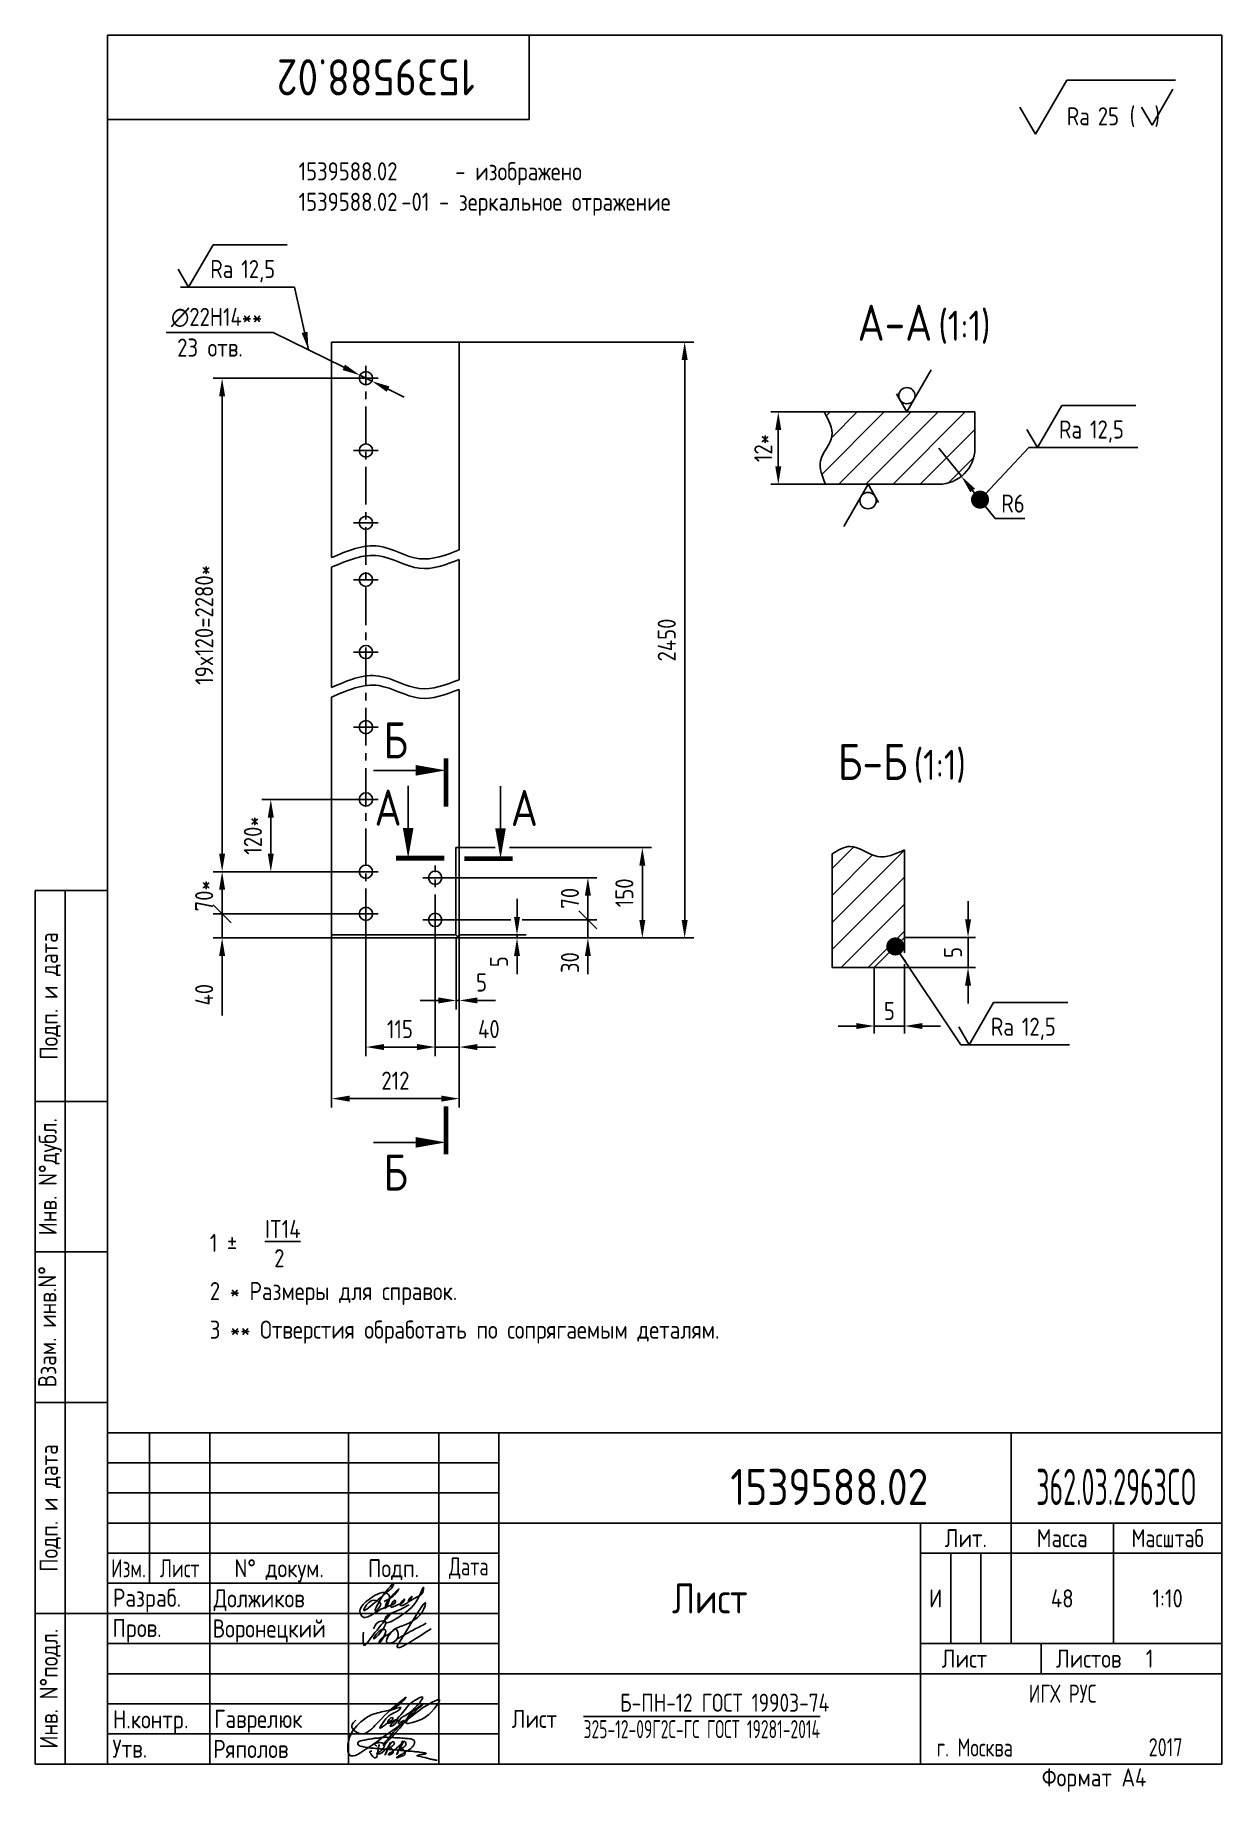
# Paper-space layout 'A4_protect' of a CAD drawing. Header units: millimetres. Extents: x 8 to 205, y 0 to 292.
# The model-space entities are those that its viewports show. They can reach past a viewport. Long polylines and large blocks are cut down to what shows.
import ezdxf
from ezdxf.enums import TextEntityAlignment as Align

# ---------------------------------------------------------------- set-up
doc = ezdxf.new("R2010")
doc.units = ezdxf.units.MM
doc.header["$LTSCALE"] = 0.5
doc.linetypes.add('CENTER', pattern=[2, 1.25, -0.25, 0.25, -0.25])
for name, color, linetype in [('Bord', 1, 'Continuous'), ('Cen', 5, 'CENTER'), ('Cont', 6, 'Continuous'), ('Dim', 7, 'Continuous'), ('Hatch', 2, 'Continuous'), ('Text', 3, 'Continuous'), ('Textb', 6, 'Continuous'), ('Vporti', 7, 'Continuous')]:
    doc.layers.add(name, color=color, linetype=linetype)
doc.layers.get('Vporti').off()
doc.styles.add('Style1', font='romans.shx', dxfattribs={"width": 0.8})
doc.dimstyles.new('Anqular', dxfattribs={"dimtxt": 3, "dimasz": 3, "dimexe": 1.25, "dimexo": 0, "dimgap": 1, "dimtad": 2, "dimtoh": 1, "dimtxsty": 'Style1', "dimcen": 2.5, "dimclrt": 3, "dimadec": 0, "dimazin": 0, "dimtfac": 1, "dimtmove": 1, "dimatfit": 3, "dimfxl": 1, "dimarcsym": 0})
doc.dimstyles.new('DIA_2', dxfattribs={"dimscale": 2, "dimtxt": 3, "dimasz": 3, "dimexe": 0.18, "dimexo": 0.0625, "dimgap": 1, "dimtad": 1, "dimtih": 1, "dimtoh": 1, "dimdec": 0, "dimdsep": 46, "dimtxsty": 'Style1', "dimcen": 0, "dimclrt": 3, "dimadec": 0, "dimazin": 0, "dimtfac": 1, "dimtdec": 0, "dimtmove": 0, "dimatfit": 3, "dimfxl": 1, "dimtolj": 1, "dimarcsym": 0})
doc.dimstyles.new('Lin', dxfattribs={"dimtxt": 3, "dimasz": 3, "dimexe": 1.25, "dimexo": 0, "dimgap": 1, "dimtad": 1, "dimtoh": 1, "dimdec": 3, "dimtxsty": 'Style1', "dimcen": 2.5, "dimclrt": 3, "dimadec": 0, "dimazin": 0, "dimtfac": 1, "dimtdec": 3, "dimtmove": 0, "dimatfit": 3, "dimldrblk": 'DOT', "dimfxl": 1, "dimarcsym": 0})
doc.dimstyles.new('Lin$0', dxfattribs={"dimtxt": 3, "dimasz": 3, "dimexe": 1.25, "dimexo": 0, "dimgap": 1, "dimtad": 1, "dimtoh": 1, "dimtxsty": 'Style1', "dimcen": 2.5, "dimclrt": 3, "dimadec": 0, "dimazin": 0, "dimtfac": 1, "dimtmove": 0, "dimatfit": 3, "dimldrblk": 'NONE', "dimfxl": 1, "dimarcsym": 0})
doc.dimstyles.new('LIN10', dxfattribs={"dimscale": 10, "dimtxt": 3, "dimasz": 3, "dimexe": 1.5, "dimexo": 0, "dimgap": 1.48, "dimtad": 1, "dimdec": 1, "dimzin": 12, "dimdsep": 46, "dimtxsty": 'Style1', "dimcen": 0, "dimclrt": 3, "dimadec": 0, "dimazin": 0, "dimtfac": 1, "dimtdec": 1, "dimtmove": 0, "dimatfit": 0, "dimfxl": 1, "dimtolj": 1, "dimtzin": 12, "dimarcsym": 0})

psp = doc.layouts.new('A4_protect')

# ---------------------------------------------------------------- texts
at = {"layer": 'Text', "style": 'Style1', "width": 0.8}
for s, p in [('%%uIT14', (46.15, 92.32)), ('1 %%P    .', (37, 90.01)), ('2 ', (47.68, 87.47)), ('2 * Размеры для справок.', (37, 82.01)), ('3 ** Отверстия обработать по сопрягаемым деталям.', (37, 75.61))]:
    psp.add_text(s, height=3, dxfattribs=at).set_placement(p)

msp = doc.modelspace()

# ---------------------------------------------------------------- texts
at = {"layer": 'Hatch', "color": 3, "style": 'Style1', "width": 0.8}
msp.add_text('23 отв.', height=30, dxfattribs=at).set_placement((1432.3335, 481.141))

# ---------------------------------------------------------------- blocks, each defined once
blk = doc.blocks.new('A4')
at = {"layer": 'Bord'}
for p, q in [((20, 55), (85, 55)), ((20, 50), (85, 50)), ((20, 45), (85, 45)), ((160, 40), (160, 25)), ((165, 40), (165, 25)), ((20, 30), (85, 30)), ((20, 25), (85, 25)), ((20, 20), (85, 20)), ((20, 15), (85, 15)), ((20, 10), (85, 10))]:
    blk.add_line(p, q, dxfattribs=at)
at = {"layer": 'Cont'}
for p, q in [((205, 292), (20, 292)), ((20, 292), (20, 5)), ((90, 278), (90, 292)), ((205, 292), (205, 5)), ((20, 278), (90, 278)), ((8, 5), (8, 150)), ((8, 150), (20, 150)), ((13, 5), (13, 150)), ((8, 115), (20, 115)), ((20, 90), (8, 90)), ((20, 65), (8, 65)), ((205, 60), (20, 60)), ((20, 60), (205, 60)), ((27, 60), (27, 35)), ((37, 60), (37, 5)), ((60, 5), (60, 60)), ((75, 60), (75, 5)), ((85, 5), (85, 60)), ((170, 60), (170, 25)), ((85, 45), (205, 45)), ((155, 5), (155, 45)), ((187, 25), (187, 45)), ((20, 40), (85, 40)), ((205, 40), (155, 40)), ((85, 35), (20, 35)), ((20, 30), (8, 30)), ((155, 25), (205, 25)), ((175, 25), (175, 20)), ((205, 20), (85, 20)), ((20, 5), (8, 5)), ((205, 5), (20, 5))]:
    blk.add_line(p, q, dxfattribs=at)
at = {"layer": 'Text', "style": 'Style1', "width": 0.8}
for s, p in [('Подп. и дата', (10.5, 132.5)), ('Инв. N%%dдубл.', (10.5, 102.5)), ('Взам. инв.N%%d ', (10, 78.38)), ('Подп. и дата', (10.5, 47.5)), ('Инв. N%%dподл.', (10.5, 17.5))]:
    blk.add_text(s, height=3, rotation=90, dxfattribs=at).set_placement(p, align=Align.MIDDLE)
at = {"layer": 'Text', "style": 'Style1'}
for s, width, p in [('Лит.', 0.8, (162.5, 42.5)), ('Масса', 0.8, (178.5, 42.5)), ('Масштаб', 0.75, (196, 42.5)), ('Изм.', 0.7, (23.5, 37.5)), ('Лист', 0.7, (32, 37.5)), ('N%%d докум.', 0.8, (48.5, 37.5)), ('Подп.', 0.8, (67.5, 37.5)), ('Лист', 0.8, (162.27, 22.5)), ('Листов', 0.8, (182.9, 22.5))]:
    blk.add_text(s, height=3, dxfattribs=dict(at, width=width)).set_placement(p, align=Align.MIDDLE_CENTER)
at = {"layer": 'Text', "style": 'Style1', "width": 0.7}
for s, p in [('Дата', (80, 37.5)), ('ИГХ РУС', (178.57, 16.69))]:
    blk.add_text(s, height=3, dxfattribs=at).set_placement(p, align=Align.MIDDLE)
at = {"layer": 'Text', "style": 'Style1'}
for s, width, p in [('Разpаб.', 0.8, (20.92, 31.1)), ('Пpов.', 0.8, (20.84, 26.08)), ('Н.контp.', 0.8, (20.92, 10.92)), ('Утв.', 0.8, (20.84, 6.06)), ('г. Москва', 0.7, (157.64, 6.25)), ('Фоpмат А4', 0.8, (175.11, 1.29))]:
    blk.add_text(s, height=3, dxfattribs=dict(at, width=width)).set_placement(p)
for tag, p, width in [('ФИО', (39, 31), 0.8), ('ФИО', (39, 26), 0.8), ('ГОСТ_СОРТАМЕНТА', (98.19, 14), 0.8), ('ФИО', (39, 11), 0.8), ('ФИО', (39, 6), 0.8), ('2017', (192.85, 6.29), 0.7)]:
    blk.add_attdef(tag, p, '', height=3, dxfattribs=dict(at, width=width))
at = {"layer": 'Text', "style": 'Style1', "width": 0.8}
for tag, p in [('И', (157.49, 32.5)), ('700', (178.5, 32.5)), ('1:20', (196, 32.5))]:
    blk.add_attdef(tag, text='', height=3, dxfattribs=at).set_placement(p, align=Align.MIDDLE)
blk.add_attdef('Сборочный_чертеж', text='', height=3, dxfattribs=at).set_placement((120, 21.3), align=Align.CENTER)
for tag, p in [('1', (171.12, 22.5)), ('2', (193, 22.5))]:
    blk.add_attdef(tag, text='', height=3, dxfattribs=at).set_placement(p, align=Align.MIDDLE_CENTER)
blk.add_attdef('ЛИСТ', text='', height=3, dxfattribs=at).set_placement((85.99, 12.5), align=Align.MIDDLE_LEFT)
at = {"layer": 'Text', "style": 'Style1', "width": 0.7}
blk.add_attdef('%%OГОСТ_ТЕХ._ТРЕБОВАНИЙ', text='', height=3, dxfattribs=at).set_placement((98.19, 8), align=Align.BOTTOM_LEFT)
at = {"layer": 'Textb', "style": 'Style1', "width": 0.8}
blk.add_attdef('1234567', (81, 290), '', height=6, rotation=180, dxfattribs=at)
blk.add_attdef('1234567', (123.4, 48), '', height=6, dxfattribs=at)
for tag, height, p in [('123ХЯ', 6, (183.62, 48)), ('НАИМЕНОВАНИЕ', 5, (120, 30))]:
    blk.add_attdef(tag, text='', height=height, dxfattribs=at).set_placement(p, align=Align.CENTER)
blk = doc.blocks.new('A$C314368CF')
at = {"layer": 'Text'}
for q in [(7.18, 6), (1.98, 3)]:
    blk.add_line((3.72, 0), q, dxfattribs=at)
at = {"layer": 'Text', "style": 'Style1', "width": 0.8}
blk.add_text('(  )', height=3, dxfattribs=at).set_placement((0, 0))
blk = doc.blocks.new('sherISO_17')
at = {"layer": 'Cont'}
for p, q in [((-30.94, -16.46), (-25.74, -7.46)), ((-25.74, -7.46), (-7.72, -7.46)), ((-30.94, -16.46), (-33.54, -11.96))]:
    blk.add_line(p, q, dxfattribs=at)
blk.add_blockref('A$C314368CF', (-15.31, -14.96))
at = {"layer": 'Textb', "style": 'Style1', "width": 0.8}
blk.add_text('Ra', height=3, dxfattribs=at).set_placement((-25.74, -14.96))
blk.add_attdef('25', (-20.6, -14.96), '', height=3, dxfattribs=at)
blk = doc.blocks.new('ZNAK22')
at = {"layer": 'Text', "style": 'Style1', "width": 0.8}
for s, p in [(' - изображено', (21.01, 5.57)), ('-01 - зеркальное отражение', (13.64, 0.51))]:
    blk.add_text(s, height=3, dxfattribs=at).set_placement(p)
for p in [(13.01, 5.57), (13.01, 0.51)]:
    blk.add_attdef('000000', text='', height=3, dxfattribs=at).set_placement(p, align=Align.RIGHT)
blk = doc.blocks.new('*D28')
at = {"layer": 'Defpoints', "color": 0, "transparency": 16777216}
for p in [(2770.21, 204.98), (2775.21, 205.53), (2775.21, 195.26)]:
    blk.add_point(p, dxfattribs=at)
at = {"layer": 'Dim', "color": 0, "lineweight": -2, "transparency": 16777216}
for p, q in [((2770.21, 204.98), (2770.21, 194.01)), ((2775.21, 205.53), (2775.21, 194.01)), ((2767.21, 195.26), (2764.21, 195.26)), ((2770.21, 195.26), (2775.21, 195.26)), ((2778.21, 195.26), (2781.21, 195.26))]:
    blk.add_line(p, q, dxfattribs=at)
at = {"layer": 'Dim', "color": 0, "transparency": 16777216}
for points in [[(2767.21, 195.76), (2767.21, 194.76), (2770.21, 195.26)], [(2778.21, 195.76), (2778.21, 194.76), (2775.21, 195.26)]]:
    blk.add_solid(points, dxfattribs=at)
at = {"layer": 'Dim', "color": 3, "transparency": 16777216, "insert": (2772.71, 197.76), "char_height": 3, "attachment_point": 5, "style": 'Style1'}
blk.add_mtext('5', dxfattribs=at)
blk = doc.blocks.new('_None')
blk = doc.blocks.new('*D29')
at = {"layer": 'Defpoints', "color": 0, "transparency": 16777216}
for p in [(2775.21, 209.98), (2785.77, 209.98), (2770.21, 204.98)]:
    blk.add_point(p, dxfattribs=at)
at = {"layer": 'Dim', "color": 0, "lineweight": -2, "transparency": 16777216}
for p, q in [((2785.77, 212.98), (2785.77, 215.98)), ((2775.21, 209.98), (2787.02, 209.98)), ((2785.77, 204.98), (2785.77, 209.98)), ((2770.21, 204.98), (2787.02, 204.98)), ((2785.77, 201.98), (2785.77, 198.98))]:
    blk.add_line(p, q, dxfattribs=at)
at = {"layer": 'Dim', "color": 0, "transparency": 16777216}
for points in [[(2785.27, 212.98), (2786.27, 212.98), (2785.77, 209.98)], [(2785.27, 201.98), (2786.27, 201.98), (2785.77, 204.98)]]:
    blk.add_solid(points, dxfattribs=at)
at = {"layer": 'Dim', "color": 3, "transparency": 16777216, "insert": (2783.27, 207.48), "char_height": 3, "attachment_point": 5, "rotation": 90, "style": 'Style1'}
blk.add_mtext('5', dxfattribs=at)
blk = doc.blocks.new('sherISO_01')
at = {"layer": 'Text'}
blk.add_line((4.041, 7), (16.364, 7), dxfattribs=at)
blk.add_lwpolyline([(-1.732, 3), (0, 0), (4.041, 7)], dxfattribs=at)
at = {"layer": 'Text', "style": 'Style1', "width": 0.8}
blk.add_text('Ra', height=3, dxfattribs=at).set_placement((3.584, 1.5))
blk.add_attdef('12,5', (8.727, 1.5), '', height=3, dxfattribs=at)
blk = doc.blocks.new('ZNAK02')
at = {"layer": 'Textb', "style": 'Style1', "width": 0.8}
blk.add_attdef('А-А', text='', height=6, dxfattribs=at).set_placement((13.92, -0.06), align=Align.RIGHT)
blk.add_attdef('SC(1)', (14.94, -0.06), '', height=5, dxfattribs=at)
blk = doc.blocks.new('*D31')
at = {"layer": 'Defpoints', "color": 0, "transparency": 16777216}
for p in [(1984.23, -333.92), (2204.51, -333.92), (1802.28, -483.92)]:
    blk.add_point(p, dxfattribs=at)
at = {"layer": 'Dim', "color": 0, "lineweight": -2, "transparency": 16777216}
for p, q in [((1984.23, -333.92), (2219.51, -333.92)), ((2204.51, -453.92), (2204.51, -363.92)), ((1802.28, -483.92), (2219.51, -483.92))]:
    blk.add_line(p, q, dxfattribs=at)
at = {"layer": 'Dim', "color": 0, "transparency": 16777216}
for points in [[(2199.51, -363.92), (2209.51, -363.92), (2204.51, -333.92)], [(2199.51, -453.92), (2209.51, -453.92), (2204.51, -483.92)]]:
    blk.add_solid(points, dxfattribs=at)
at = {"layer": 'Dim', "color": 3, "transparency": 16777216, "insert": (2174.71, -408.92), "char_height": 30, "attachment_point": 5, "rotation": 90, "style": 'Style1'}
blk.add_mtext('\\A1;150', dxfattribs=at)
blk = doc.blocks.new('*D32')
at = {"layer": 'Defpoints', "color": 0, "transparency": 16777216}
for p in [(1587.76, -253.92), (1734.67, -253.92), (1734.67, -373.92)]:
    blk.add_point(p, dxfattribs=at)
at = {"layer": 'Dim', "color": 0, "lineweight": -2, "transparency": 16777216}
for p, q in [((1734.67, -253.92), (1572.76, -253.92)), ((1587.76, -343.92), (1587.76, -283.92)), ((1734.67, -373.92), (1572.76, -373.92))]:
    blk.add_line(p, q, dxfattribs=at)
at = {"layer": 'Dim', "color": 0, "transparency": 16777216}
for points in [[(1582.76, -283.92), (1592.76, -283.92), (1587.76, -253.92)], [(1582.76, -343.92), (1592.76, -343.92), (1587.76, -373.92)]]:
    blk.add_solid(points, dxfattribs=at)
at = {"layer": 'Dim', "color": 3, "transparency": 16777216, "insert": (1557.96, -313.92), "char_height": 30, "attachment_point": 5, "rotation": 90, "style": 'Style1'}
blk.add_mtext('\\A1;120*', dxfattribs=at)
blk = doc.blocks.new('*D33')
at = {"layer": 'Defpoints', "color": 0, "transparency": 16777216}
for p in [(1506.94, 445.32), (1734.67, 445.32), (1734.67, -373.92)]:
    blk.add_point(p, dxfattribs=at)
at = {"layer": 'Dim', "color": 0, "lineweight": -2, "transparency": 16777216}
for p, q in [((1734.67, 445.32), (1491.94, 445.32)), ((1506.94, -343.92), (1506.94, 415.32)), ((1734.67, -373.92), (1491.94, -373.92))]:
    blk.add_line(p, q, dxfattribs=at)
at = {"layer": 'Dim', "color": 0, "transparency": 16777216}
for points in [[(1501.94, 415.32), (1511.94, 415.32), (1506.94, 445.32)], [(1501.94, -343.92), (1511.94, -343.92), (1506.94, -373.92)]]:
    blk.add_solid(points, dxfattribs=at)
at = {"layer": 'Dim', "color": 3, "transparency": 16777216, "insert": (1477.14, 35.7), "char_height": 30, "attachment_point": 5, "rotation": 90, "style": 'Style1'}
blk.add_mtext('\\A1;19x120=2280*', dxfattribs=at)
blk = doc.blocks.new('*D34')
at = {"layer": 'Defpoints', "color": 0, "transparency": 16777216}
for p in [(1900.67, 505.32), (1900.67, -483.92), (2274.81, -483.92)]:
    blk.add_point(p, dxfattribs=at)
at = {"layer": 'Dim', "color": 0, "lineweight": -2, "transparency": 16777216}
for p, q in [((1900.67, 505.32), (2289.81, 505.32)), ((2274.81, 475.32), (2274.81, -453.92)), ((1900.67, -483.92), (2289.81, -483.92))]:
    blk.add_line(p, q, dxfattribs=at)
at = {"layer": 'Dim', "color": 0, "transparency": 16777216}
for points in [[(2269.81, 475.32), (2279.81, 475.32), (2274.81, 505.32)], [(2269.81, -453.92), (2279.81, -453.92), (2274.81, -483.92)]]:
    blk.add_solid(points, dxfattribs=at)
at = {"layer": 'Dim', "color": 3, "transparency": 16777216, "insert": (2245.01, 10.7), "char_height": 30, "attachment_point": 5, "rotation": 90, "style": 'Style1'}
blk.add_mtext('\\A1;2450', dxfattribs=at)
blk = doc.blocks.new('_Oblique')
at = {"color": 0, "linetype": 'ByBlock', "lineweight": -2}
blk.add_line((-0.5, -0.5), (0.5, 0.5), dxfattribs=at)
blk = doc.blocks.new('*D35')
at = {"layer": 'Defpoints', "color": 0, "transparency": 16777216}
for p in [(1506.94, -443.92), (1734.67, -443.92), (1688.67, -483.92)]:
    blk.add_point(p, dxfattribs=at)
at = {"layer": 'Dim', "color": 0, "lineweight": -2, "transparency": 16777216}
for p, q in [((1506.94, -443.92), (1506.94, -383.92)), ((1734.67, -443.92), (1491.94, -443.92)), ((1506.94, -443.92), (1506.94, -483.92)), ((1688.67, -483.92), (1491.94, -483.92)), ((1506.94, -513.92), (1506.94, -612.37))]:
    blk.add_line(p, q, dxfattribs=at)
at = {"layer": 'Dim', "color": 0, "transparency": 16777216}
blk.add_solid([(1501.94, -513.92), (1511.94, -513.92), (1506.94, -483.92)], dxfattribs=at)
at = {"layer": 'Dim', "color": 0, "lineweight": -2, "transparency": 16777216, "xscale": 30, "yscale": 30, "zscale": 30, "rotation": 270}
blk.add_blockref('_Oblique', (1506.94, -443.92), dxfattribs=at)
at = {"layer": 'Dim', "color": 3, "transparency": 16777216, "insert": (1477.14, -578.14), "char_height": 30, "attachment_point": 5, "rotation": 90, "style": 'Style1'}
blk.add_mtext('\\A1;40', dxfattribs=at)
blk = doc.blocks.new('*D36')
at = {"layer": 'Defpoints', "color": 0, "transparency": 16777216}
for p in [(1506.94, -373.92), (1734.67, -373.92), (1734.67, -443.92)]:
    blk.add_point(p, dxfattribs=at)
at = {"layer": 'Dim', "color": 0, "lineweight": -2, "transparency": 16777216}
for p, q in [((1734.67, -373.92), (1491.94, -373.92)), ((1506.94, -443.92), (1506.94, -403.92)), ((1734.67, -443.92), (1491.94, -443.92))]:
    blk.add_line(p, q, dxfattribs=at)
at = {"layer": 'Dim', "color": 0, "transparency": 16777216}
blk.add_solid([(1501.94, -403.92), (1511.94, -403.92), (1506.94, -373.92)], dxfattribs=at)
at = {"layer": 'Dim', "color": 0, "lineweight": -2, "transparency": 16777216, "xscale": 30, "yscale": 30, "zscale": 30, "rotation": 270}
blk.add_blockref('_Oblique', (1506.94, -443.92), dxfattribs=at)
at = {"layer": 'Dim', "color": 3, "transparency": 16777216, "insert": (1477.14, -413.92), "char_height": 30, "attachment_point": 5, "rotation": 90, "style": 'Style1'}
blk.add_mtext('\\A1;70*', dxfattribs=at)
blk = doc.blocks.new('razrez07')
at = {"layer": 'Text'}
blk.add_lwpolyline([(0, 12), (0, 5)], dxfattribs=at)
blk.add_lwpolyline([(0, 0, 0, 1.76, 0), (0, 5, 1.76, 1.76, 0)], format="xyseb", dxfattribs=at)
at = {"layer": 'Text', "const_width": 0.8}
blk.add_lwpolyline([(-1.997, 0), (6.003, 0)], dxfattribs=at)
at = {"layer": 'Textb', "style": 'Style1', "width": 0.8}
blk.add_attdef('А', (-5.586, 5.4), '', height=6, dxfattribs=at)
blk = doc.blocks.new('*D37')
at = {"layer": 'Defpoints', "color": 0, "transparency": 16777216}
for p in [(2007.14, -453.92), (1881.17, -483.92), (2114.11, -483.92)]:
    blk.add_point(p, dxfattribs=at)
at = {"layer": 'Dim', "color": 0, "lineweight": -2, "transparency": 16777216}
for p, q in [((2114.11, -453.92), (2114.11, -423.92)), ((2007.14, -453.92), (2129.11, -453.92)), ((2114.11, -453.92), (2114.11, -483.92)), ((1881.17, -483.92), (2129.11, -483.92)), ((2114.11, -513.92), (2114.11, -543.92))]:
    blk.add_line(p, q, dxfattribs=at)
at = {"layer": 'Dim', "color": 0, "transparency": 16777216}
blk.add_solid([(2109.11, -513.92), (2119.11, -513.92), (2114.11, -483.92)], dxfattribs=at)
at = {"layer": 'Dim', "color": 0, "lineweight": -2, "transparency": 16777216, "xscale": 30, "yscale": 30, "zscale": 30, "rotation": 270}
blk.add_blockref('_Oblique', (2114.11, -453.92), dxfattribs=at)
at = {"layer": 'Dim', "color": 3, "transparency": 16777216, "insert": (2084.31, -524.72), "char_height": 30, "attachment_point": 5, "rotation": 90, "style": 'Style1'}
blk.add_mtext('\\A1;30', dxfattribs=at)
blk = doc.blocks.new('*D38')
at = {"layer": 'Defpoints', "color": 0, "transparency": 16777216}
for p in [(1860.67, -474.42), (1900.67, -478.92), (1860.67, -664.97)]:
    blk.add_point(p, dxfattribs=at)
at = {"layer": 'Dim', "color": 0, "lineweight": -2, "transparency": 16777216}
for p, q in [((1860.67, -474.42), (1860.67, -679.97)), ((1900.67, -478.92), (1900.67, -679.97)), ((1830.67, -664.97), (1800.67, -664.97)), ((1900.67, -664.97), (1860.67, -664.97)), ((1930.67, -664.97), (1960.67, -664.97))]:
    blk.add_line(p, q, dxfattribs=at)
at = {"layer": 'Dim', "color": 0, "transparency": 16777216}
for points in [[(1830.67, -659.97), (1830.67, -669.97), (1860.67, -664.97)], [(1930.67, -659.97), (1930.67, -669.97), (1900.67, -664.97)]]:
    blk.add_solid(points, dxfattribs=at)
at = {"layer": 'Dim', "color": 3, "transparency": 16777216, "insert": (1949.72, -635.17), "char_height": 30, "attachment_point": 5, "style": 'Style1'}
blk.add_mtext('\\A1;40', dxfattribs=at)
blk = doc.blocks.new('*D39')
at = {"layer": 'Defpoints', "color": 0, "transparency": 16777216}
for p in [(1745.67, -464.42), (1860.67, -483.92), (1745.67, -664.97)]:
    blk.add_point(p, dxfattribs=at)
at = {"layer": 'Dim', "color": 0, "lineweight": -2, "transparency": 16777216}
for p, q in [((1745.67, -464.42), (1745.67, -679.97)), ((1860.67, -483.92), (1860.67, -679.97)), ((1830.67, -664.97), (1775.67, -664.97))]:
    blk.add_line(p, q, dxfattribs=at)
at = {"layer": 'Dim', "color": 0, "transparency": 16777216}
for points in [[(1775.67, -659.97), (1775.67, -669.97), (1745.67, -664.97)], [(1830.67, -659.97), (1830.67, -669.97), (1860.67, -664.97)]]:
    blk.add_solid(points, dxfattribs=at)
at = {"layer": 'Dim', "color": 3, "transparency": 16777216, "insert": (1802.1, -635.17), "char_height": 30, "attachment_point": 5, "style": 'Style1'}
blk.add_mtext('\\A1;115', dxfattribs=at)
blk = doc.blocks.new('*D40')
at = {"layer": 'Defpoints', "color": 0, "transparency": 16777216}
for p in [(1900.67, -478.92), (1688.67, -483.92), (1900.67, -750.56)]:
    blk.add_point(p, dxfattribs=at)
at = {"layer": 'Dim', "color": 0, "lineweight": -2, "transparency": 16777216}
for p, q in [((1900.67, -478.92), (1900.67, -765.56)), ((1688.67, -483.92), (1688.67, -765.56)), ((1718.67, -750.56), (1870.67, -750.56))]:
    blk.add_line(p, q, dxfattribs=at)
at = {"layer": 'Dim', "color": 0, "transparency": 16777216}
for points in [[(1718.67, -745.56), (1718.67, -755.56), (1688.67, -750.56)], [(1870.67, -745.56), (1870.67, -755.56), (1900.67, -750.56)]]:
    blk.add_solid(points, dxfattribs=at)
at = {"layer": 'Dim', "color": 3, "transparency": 16777216, "insert": (1794.67, -720.76), "char_height": 30, "attachment_point": 5, "style": 'Style1'}
blk.add_mtext('\\A1;212', dxfattribs=at)
blk = doc.blocks.new('*D41')
at = {"layer": 'Defpoints', "color": 0, "transparency": 16777216}
for p in [(1881.17, -383.92), (2005.14, -453.92), (2114.11, -453.92)]:
    blk.add_point(p, dxfattribs=at)
at = {"layer": 'Dim', "color": 0, "lineweight": -2, "transparency": 16777216}
for p, q in [((1881.17, -383.92), (2129.11, -383.92)), ((2114.11, -413.92), (2114.11, -453.92)), ((2005.14, -453.92), (2129.11, -453.92))]:
    blk.add_line(p, q, dxfattribs=at)
at = {"layer": 'Dim', "color": 0, "transparency": 16777216}
blk.add_solid([(2109.11, -413.92), (2119.11, -413.92), (2114.11, -383.92)], dxfattribs=at)
at = {"layer": 'Dim', "color": 0, "lineweight": -2, "transparency": 16777216, "xscale": 30, "yscale": 30, "zscale": 30, "rotation": 270}
blk.add_blockref('_Oblique', (2114.11, -453.92), dxfattribs=at)
at = {"layer": 'Dim', "color": 3, "transparency": 16777216, "insert": (2084.31, -417.98), "char_height": 30, "attachment_point": 5, "rotation": 90, "style": 'Style1'}
blk.add_mtext('\\A1;70', dxfattribs=at)
blk = doc.blocks.new('*D42')
at = {"layer": 'Defpoints', "color": 0, "transparency": 16777216}
for p in [(1735.8, 450.18), (1755.53, 440.46)]:
    blk.add_point(p, dxfattribs=at)
at = {"layer": 'Dim', "color": 0, "lineweight": -2, "transparency": 16777216}
for p, q in [((1413.83, 521.08), (1591.83, 521.08)), ((1591.83, 521.08), (1708.88, 463.43)), ((1755.53, 440.46), (1735.8, 450.18)), ((1782.45, 427.2), (1809.36, 413.95))]:
    blk.add_line(p, q, dxfattribs=at)
at = {"layer": 'Dim', "color": 0, "transparency": 16777216}
for points in [[(1711.09, 467.92), (1706.67, 458.94), (1735.8, 450.18)], [(1784.66, 431.69), (1780.24, 422.72), (1755.53, 440.46)]]:
    blk.add_solid(points, dxfattribs=at)
at = {"layer": 'Dim', "color": 3, "transparency": 16777216, "insert": (1497.83, 546.08), "char_height": 30, "attachment_point": 5, "style": 'Style1'}
blk.add_mtext('\\A1;∅22H14**', dxfattribs=at)
blk = doc.blocks.new('*D43')
at = {"layer": 'Defpoints', "color": 0, "transparency": 16777216}
for p in [(2666.07, 230.84), (2669.83, 226.16)]:
    blk.add_point(p, dxfattribs=at)
at = {"layer": 'Dim', "color": 0, "lineweight": -2, "transparency": 16777216}
for p, q in [((2666.07, 230.84), (2669.83, 226.16)), ((2675.46, 219.14), (2671.7, 223.82)), ((2680.34, 219.14), (2675.46, 219.14))]:
    blk.add_line(p, q, dxfattribs=at)
at = {"layer": 'Dim', "color": 0, "transparency": 16777216}
blk.add_solid([(2672.09, 224.13), (2671.31, 223.51), (2669.83, 226.16)], dxfattribs=at)
at = {"layer": 'Dim', "color": 3, "transparency": 16777216, "insert": (2678.4, 221.64), "char_height": 3, "attachment_point": 5, "style": 'Style1'}
blk.add_mtext('R6', dxfattribs=at)
blk = doc.blocks.new('*D45')
at = {"layer": 'Defpoints', "color": 0, "transparency": 16777216}
for p in [(2647.05, 236.84), (2639.44, 224.84), (2647.28, 224.84)]:
    blk.add_point(p, dxfattribs=at)
at = {"layer": 'Dim', "color": 0, "lineweight": -2, "transparency": 16777216}
for p, q in [((2647.05, 236.84), (2638.19, 236.84)), ((2639.44, 233.84), (2639.44, 227.84)), ((2647.28, 224.84), (2638.19, 224.84))]:
    blk.add_line(p, q, dxfattribs=at)
at = {"layer": 'Dim', "color": 0, "transparency": 16777216}
for points in [[(2638.94, 233.84), (2639.94, 233.84), (2639.44, 236.84)], [(2638.94, 227.84), (2639.94, 227.84), (2639.44, 224.84)]]:
    blk.add_solid(points, dxfattribs=at)
at = {"layer": 'Dim', "color": 3, "transparency": 16777216, "insert": (2636.94, 230.84), "char_height": 3, "attachment_point": 5, "rotation": 90, "style": 'Style1'}
blk.add_mtext('12*', dxfattribs=at)
blk = doc.blocks.new('sherISO_09')
at = {"layer": 'Text'}
for q in [(4.04, 7), (-1.73, 3)]:
    blk.add_line((0, 0), q, dxfattribs=at)
blk.add_circle((0, 2.71), 1.35, dxfattribs=at)
blk = doc.blocks.new('razrez03')
at = {"layer": 'Text', "const_width": 0.8}
blk.add_lwpolyline([(0, 1.997), (0, -6.003)], dxfattribs=at)
at = {"layer": 'Text'}
blk.add_lwpolyline([(0, 0, 0, 1.76, 0), (5, 0, 1.76, 1.76, 0)], format="xyseb", dxfattribs=at)
blk.add_lwpolyline([(12, 0), (5, 0)], dxfattribs=at)
at = {"layer": 'Textb', "style": 'Style1', "width": 0.8}
blk.add_attdef('A', (6.5, 2), '', height=6, dxfattribs=at)
blk = doc.blocks.new('*D47')
at = {"layer": 'Defpoints', "color": 0, "transparency": 16777216}
for p in [(1895.67, -483.92), (1900.67, -483.92), (1900.67, -587.57)]:
    blk.add_point(p, dxfattribs=at)
at = {"layer": 'Dim', "color": 0, "lineweight": -2, "transparency": 16777216}
for p, q in [((1895.67, -483.92), (1895.67, -602.57)), ((1900.67, -483.92), (1900.67, -602.57)), ((1865.67, -587.57), (1835.67, -587.57)), ((1895.67, -587.57), (1900.67, -587.57)), ((1930.67, -587.57), (1960.67, -587.57))]:
    blk.add_line(p, q, dxfattribs=at)
at = {"layer": 'Dim', "color": 0, "transparency": 16777216}
for points in [[(1865.67, -582.57), (1865.67, -592.57), (1895.67, -587.57)], [(1930.67, -582.57), (1930.67, -592.57), (1900.67, -587.57)]]:
    blk.add_solid(points, dxfattribs=at)
at = {"layer": 'Dim', "color": 3, "transparency": 16777216, "insert": (1937.63, -557.77), "char_height": 30, "attachment_point": 5, "style": 'Style1'}
blk.add_mtext('\\A1;5', dxfattribs=at)
blk = doc.blocks.new('*D48')
at = {"layer": 'Defpoints', "color": 0, "transparency": 16777216}
for p in [(1900.67, -478.92), (1996.47, -478.92), (1900.67, -483.92)]:
    blk.add_point(p, dxfattribs=at)
at = {"layer": 'Dim', "color": 0, "lineweight": -2, "transparency": 16777216}
for p, q in [((1996.47, -448.92), (1996.47, -418.92)), ((1900.67, -478.92), (2011.47, -478.92)), ((1996.47, -483.92), (1996.47, -478.92)), ((1900.67, -483.92), (2011.47, -483.92)), ((1996.47, -513.92), (1996.47, -543.92))]:
    blk.add_line(p, q, dxfattribs=at)
at = {"layer": 'Dim', "color": 0, "transparency": 16777216}
for points in [[(1991.47, -448.92), (2001.47, -448.92), (1996.47, -478.92)], [(1991.47, -513.92), (2001.47, -513.92), (1996.47, -483.92)]]:
    blk.add_solid(points, dxfattribs=at)
at = {"layer": 'Dim', "color": 3, "transparency": 16777216, "insert": (1966.67, -523.26), "char_height": 30, "attachment_point": 5, "rotation": 90, "style": 'Style1'}
blk.add_mtext('\\A1;5', dxfattribs=at)

# ---------------------------------------------------------------- dimensions: what is measured, and where the dimension line sits
at = {"layer": 'Dim'}
dim = msp.add_diameter_dim_2p(p1=(1755.5333, 440.4558), p2=(1735.7969, 450.1757), text='<>H14**', dimstyle='DIA_2', override={"dimscale": 10}, dxfattribs=at)
dim.commit()
dim.dimension.update_dxf_attribs({"geometry": '*D42', "text_midpoint": (1497.8329, 521.0761), "dimtype": 163})
for base, p1, p2, text, dimstyle, picture, middle in [((2274.8088, -483.9152), (1900.6651, 505.3158), (1900.6651, -483.9152), '2450', 'LIN10', '*D34', (2245.0088, 10.7003)), ((1506.9373, 445.3158), (1734.6651, -373.9152), (1734.6651, 445.3158), '19x120=2280*', 'LIN10', '*D33', (1477.1373, 35.7003)), ((2639.4386, 224.8388), (2647.0477, 236.8388), (2647.2845, 224.8388), '<>*', 'Lin$0', '*D45', (2636.9386, 230.8388)), ((1587.7586, -253.9152), (1734.6651, -373.9152), (1734.6651, -253.9152), '<>*', 'LIN10', '*D32', (1557.9586, -313.9152))]:
    dim = msp.add_linear_dim(base=base, p1=p1, p2=p2, angle=90, text=text, dimstyle=dimstyle, dxfattribs=at)
    dim.commit()
    dim.dimension.update_dxf_attribs({"geometry": picture, "text_midpoint": middle})
dim = msp.add_radius_dim(center=(2666.0724, 230.8388), mpoint=(2669.827, 226.1587), dimstyle='Anqular', dxfattribs=at)
dim.commit()
dim.dimension.update_dxf_attribs({"geometry": '*D43', "text_midpoint": (2678.4016, 221.6386)})
dim = msp.add_linear_dim(base=(2785.7726, 209.9796), p1=(2770.2132, 204.9796), p2=(2775.2132, 209.9796), angle=90, dimstyle='Lin$0', override={"dimtp": 1, "dimtm": 2}, dxfattribs=at)
dim.commit()
dim.dimension.update_dxf_attribs({"geometry": '*D29', "text_midpoint": (2783.2726, 207.4796)})
dim = msp.add_linear_dim(base=(2775.2132, 195.2614), p1=(2770.2132, 204.9796), p2=(2775.2132, 205.5257), dimstyle='Lin$0', override={"dimtp": 1, "dimtm": 2}, dxfattribs=at)
dim.commit()
dim.dimension.update_dxf_attribs({"geometry": '*D28', "text_midpoint": (2772.7132, 197.7614)})
dim = msp.add_linear_dim(base=(2204.5072, -333.9152), p1=(1802.2782, -483.9152), p2=(1984.227, -333.9152), angle=90, dimstyle='LIN10', dxfattribs=at)
dim.commit()
dim.dimension.update_dxf_attribs({"geometry": '*D31', "text_midpoint": (2174.7072, -408.9152)})
dim = msp.add_linear_dim(base=(1506.9373, -373.9152), p1=(1734.6651, -443.9152), p2=(1734.6651, -373.9152), angle=90, text='<>*', dimstyle='LIN10', override={"dimblk1": 'Oblique', "dimsah": 1, "dimtmove": 1}, dxfattribs=at)
dim.commit()
dim.dimension.update_dxf_attribs({"geometry": '*D36', "text_midpoint": (1506.9373, -413.9152), "dimtype": 160})
for base, p1, p2, override, picture, middle in [((1506.9373, -443.9152), (1688.6651, -483.9152), (1734.6651, -443.9152), {"dimblk2": 'Oblique', "dimsah": 1}, '*D35', (1506.9373, -578.1437)), ((2114.1111, -453.9152), (1881.1651, -383.9152), (2005.1381, -453.9152), {"dimblk2": 'Oblique', "dimsah": 1}, '*D41', (2114.1111, -417.9757)), ((1996.4665, -478.9152), (1900.6651, -483.9152), (1900.6651, -478.9152), {"dimtmove": 1}, '*D48', (1996.4665, -523.2557)), ((2114.1111, -483.9152), (2007.1395, -453.9152), (1881.1651, -483.9152), {"dimblk1": 'Oblique', "dimsah": 1, "dimtmove": 1}, '*D37', (2114.1111, -524.7156))]:
    dim = msp.add_linear_dim(base=base, p1=p1, p2=p2, angle=90, dimstyle='LIN10', override=override, dxfattribs=at)
    dim.commit()
    dim.dimension.update_dxf_attribs({"geometry": picture, "text_midpoint": middle, "dimtype": 160})
dim = msp.add_linear_dim(base=(1745.6651, -664.9725), p1=(1860.6651, -483.9152), p2=(1745.6651, -464.4152), dimstyle='LIN10', dxfattribs=at)
dim.commit()
dim.dimension.update_dxf_attribs({"geometry": '*D39', "text_midpoint": (1802.0969, -664.9725), "dimtype": 160})
for base, p1, p2, picture, middle in [((1860.6651, -664.9725), (1900.6651, -478.9152), (1860.6651, -474.4152), '*D38', (1949.7213, -664.9725)), ((1900.6651, -587.5697), (1895.6651, -483.9152), (1900.6651, -483.9152), '*D47', (1937.6251, -587.5697))]:
    dim = msp.add_linear_dim(base=base, p1=p1, p2=p2, dimstyle='LIN10', override={"dimtmove": 1}, dxfattribs=at)
    dim.commit()
    dim.dimension.update_dxf_attribs({"geometry": picture, "text_midpoint": middle, "dimtype": 160})
dim = msp.add_linear_dim(base=(1900.6651, -750.5562), p1=(1688.6651, -483.9152), p2=(1900.6651, -478.9152), dimstyle='LIN10', dxfattribs=at)
dim.commit()
dim.dimension.update_dxf_attribs({"geometry": '*D40', "text_midpoint": (1794.6651, -720.7562)})

# ---------------------------------------------------------------- hatches: boundary and pattern name
at = {"layer": 'Hatch'}
h = msp.add_hatch(dxfattribs=at)
h.set_pattern_fill('ANSI31', color=256, style=0)
edge = h.paths.add_edge_path()
edge.add_arc((2666.0724, 230.8388), 6, 270, 360)
edge.add_line((2672.0724, 230.8388), (2672.0724, 236.8388))
edge.add_line((2672.0724, 236.8388), (2647.0477, 236.8388))
edge.add_spline(control_points=[(2647.0477, 236.8388), (2647.8116, 235.4737), (2649.3872, 232.6583), (2645.548, 228.9947), (2646.7288, 226.1687), (2647.2845, 224.8388)], knot_values=[0, 0, 0, 0, 4.22966406, 8.72346977, 12.7175291, 12.7175291, 12.7175291, 12.7175291], degree=3, periodic=0)
edge.add_line((2647.2845, 224.8388), (2666.0724, 224.8388))
h = msp.add_hatch(dxfattribs=at)
h.set_pattern_fill('ANSI31', color=256, style=0)
h.set_pattern_definition([(45, (1422.9345, -18.7653), (-2.245064, 2.245064), [])])
edge = h.paths.add_edge_path()
edge.add_line((2763.2132, 204.9796), (2770.2132, 204.9796))
edge.add_line((2770.2132, 204.9796), (2775.2132, 209.9796))
edge.add_line((2775.2132, 209.9796), (2775.2132, 224.491))
edge.add_spline(control_points=[(2775.2132, 224.491), (2773.711, 223.8089), (2770.6328, 222.4113), (2766.6981, 226.0038), (2764.2132, 224.4643), (2763.2132, 223.8447)], knot_values=[0, 0, 0, 0, 4.59804656, 9.42243526, 12.67139193, 12.67139193, 12.67139193, 12.67139193], degree=3, periodic=0)
edge.add_line((2763.2132, 223.8447), (2763.2132, 204.9796))

# ---------------------------------------------------------------- linework, layer by layer
for p, q in [((2775.2132, 209.9796), (2775.2132, 207.4103)), ((1900.6651, -333.9152), (1960.3688, -333.9152))]:
    msp.add_line(p, q)
at = {"layer": 'Bord'}
for q in [(1894.6651, -478.9152), (1900.6651, -333.9152)]:
    msp.add_line((1894.6651, -333.9152), q, dxfattribs=at)
for points, knots in [([(2647.0477, 236.8388), (2647.8116, 235.4737), (2649.3872, 232.6583), (2645.548, 228.9947), (2646.7288, 226.1687), (2647.2845, 224.8388)], [0, 0, 0, 0, 4.22966406, 8.72346977, 12.7175291, 12.7175291, 12.7175291, 12.7175291]), ([(2763.2132, 223.8447), (2764.2132, 224.4643), (2766.6981, 226.0038), (2770.6328, 222.4113), (2773.711, 223.8089), (2775.2132, 224.491)], [0, 0, 0, 0, 3.24895667, 8.07334538, 12.67139193, 12.67139193, 12.67139193, 12.67139193]), ([(1688.6651, 147.449), (1714.9826, 158.81), (1764.2796, 180.08), (1833.1735, 134.1961), (1878.4665, 151.7143), (1900.6651, 160.3001)], [0.03185764, 0.03185764, 0.03185764, 0.03185764, 80.75799337, 151.24607191, 218.99962633, 218.99962633, 218.99962633, 218.99962633]), ([(1688.6651, 131.5447), (1715.1164, 142.8771), (1764.3437, 164.0581), (1833.1705, 118.239), (1878.4656, 135.6929), (1900.6651, 144.2697)], [0.20534854, 0.20534854, 0.20534854, 0.20534854, 80.72770985, 151.21578838, 218.96376878, 218.96376878, 218.96376878, 218.96376878]), ([(1688.6651, -68.0378), (1714.9823, -56.6743), (1764.2788, -35.3887), (1833.1736, -81.2781), (1878.4666, -63.7593), (1900.6651, -55.1732)], [0, 0, 0, 0, 80.72770985, 151.21578838, 218.9693428, 218.9693428, 218.9693428, 218.9693428]), ([(1688.6651, -84.0152), (1714.9825, -72.6539), (1764.2791, -51.3722), (1833.1705, -97.2342), (1878.4656, -79.7804), (1900.6651, -71.2036)], [0, 0, 0, 0, 80.72770985, 151.21578838, 218.96376878, 218.96376878, 218.96376878, 218.96376878])]:
    msp.add_open_spline(points, degree=3, knots=knots, dxfattribs=at)
at = {"layer": 'Cen'}
for p, q in [((1745.6651, -464.4152), (1745.6651, 465.8158)), ((1725.1651, 445.3158), (1766.1651, 445.3158)), ((1725.1651, 325.3158), (1766.1651, 325.3158)), ((1725.1651, 205.3158), (1766.1651, 205.3158)), ((1725.1651, 110.788), (1766.1651, 110.788)), ((1725.1651, -9.212), (1766.1651, -9.212)), ((1725.1651, -133.9152), (1766.1651, -133.9152)), ((1725.1651, -253.9152), (1766.1651, -253.9152)), ((1860.6651, -474.4152), (1860.6651, -363.4152)), ((1725.1651, -373.9152), (1766.1651, -373.9152)), ((1840.1651, -383.9152), (1881.1651, -383.9152)), ((1725.1651, -443.9152), (1766.1651, -443.9152)), ((1840.1651, -453.9152), (1881.1651, -453.9152))]:
    msp.add_line(p, q, dxfattribs=at)
at = {"layer": 'Cont'}
for p, q in [((1688.6651, 505.3158), (1688.6651, 147.449)), ((1688.6651, 505.3158), (1900.6651, 505.3158)), ((1900.6651, 505.3158), (1900.6651, 160.3001)), ((2647.0477, 236.8388), (2672.0724, 236.8388)), ((2672.0724, 230.8388), (2672.0724, 236.8388)), ((2647.2845, 224.8388), (2666.0724, 224.8388)), ((2763.2132, 223.8447), (2763.2132, 204.9796)), ((2775.2132, 209.9796), (2775.2132, 224.491)), ((2775.2132, 209.9796), (2770.2132, 204.9796)), ((2763.2132, 204.9796), (2770.2132, 204.9796)), ((1900.6651, 144.2697), (1900.6651, -55.1732)), ((1688.6651, -68.0378), (1688.6651, 131.5447)), ((1900.6651, -71.2036), (1900.6651, -478.9152)), ((1688.6651, -483.9152), (1688.6651, -84.0152)), ((1688.6651, -478.9152), (1894.6651, -478.9152)), ((1894.6651, -478.9152), (1897.9378, -481.6424)), ((1895.6651, -483.9152), (1900.6651, -478.9152)), ((1688.6651, -483.9152), (1895.6651, -483.9152))]:
    msp.add_line(p, q, dxfattribs=at)
for centre in [(1745.6651, 445.3158), (1745.6651, 325.3158), (1745.6651, 205.3158), (1745.6651, 110.788), (1745.6651, -9.212), (1745.6651, -133.9152), (1745.6651, -253.9152), (1745.6651, -373.9152), (1860.6651, -383.9152), (1745.6651, -443.9152), (1860.6651, -453.9152)]:
    msp.add_circle(centre, 11, dxfattribs=at)
msp.add_arc((2666.0724, 230.8388), 6, 270, 360, dxfattribs=at)
at = {"layer": 'Dim'}
msp.add_line((1881.1651, -453.9152), (1986.0544, -453.9152), dxfattribs=at)

# ---------------------------------------------------------------- block references
msp.add_blockref('sherISO_09', (2660.7871, 236.8388))
at = {"rotation": 180}
msp.add_blockref('sherISO_09', (2654.3396, 224.8388), dxfattribs=at)
at = {"layer": 'Dim'}
for p in [(2682.45, 230.9368), (2785.9768, 192.1453)]:
    msp.add_blockref('sherISO_01', p, dxfattribs=at).add_auto_attribs({'12,5': '12,5'})
ref = msp.add_blockref('razrez03', (1878.5067, -205.6297), dxfattribs=dict(at, xscale=-10, yscale=10, zscale=10))
ref.add_attrib('A', 'Б', (1774.6495, -185.6297), dxfattribs={"layer": 'Textb', "height": 60, "style": 'Style1', "width": 0.8})
ref = msp.add_blockref('razrez03', (1878.5067, -823.1876), dxfattribs=dict(at, xscale=10, yscale=10, zscale=10, rotation=180))
ref.add_attrib('A', 'Б', (1774.6495, -903.1876), dxfattribs={"layer": 'Textb', "height": 60, "style": 'Style1', "width": 0.8})
at = {"layer": 'Hatch', "xscale": 10, "yscale": 10, "zscale": 10}
for name, p, values in [('sherISO_01', (1451.4, 596.4852), {'12,5': '12,5'}), ('razrez07', (1815.7698, -351.4684), {'А': 'А'})]:
    msp.add_blockref(name, p, dxfattribs=at).add_auto_attribs(values)
at = {"layer": 'Hatch'}
ref = msp.add_blockref('razrez07', (1969.1132, -352.1125), dxfattribs=dict(at, xscale=-10, yscale=10, zscale=10))
ref.add_attrib('А', 'А', (1986.1132, -298.1125), dxfattribs={"layer": 'Textb', "height": 60, "style": 'Style1', "width": 0.8})
at = {"layer": 'Textb'}
for p, values in [((2651.083, 248.7133, 0), {'А-А': 'A-A', 'SC(1)': '(1:1)'}), ((2761.8238, 236.1791, 0), {'А-А': 'Б-Б', 'SC(1)': '(1:1)'})]:
    msp.add_blockref('ZNAK02', p, dxfattribs=at).add_auto_attribs(values)

msp.set_redraw_order([(e.dxf.handle, doc.entitydb.next_handle()) for e in msp.query("TEXT MTEXT ATTDEF DIMENSION ARC_DIMENSION")])  # texts and dimensions are drawn at this point

# ---------------------------------------------------------------- leaders
at = {"layer": 'Dim'}
for points, dimstyle in [([(1650.3583, 492.2531), (1627.0608, 596.4852), (1437.7543, 596.4852)], 'LIN10'), ([(2672.9331, 222.2869), (2681.0374, 230.9531), (2699.1108, 230.9531)], 'Lin'), ([(2773.6993, 208.4658), (2784.5642, 192.1617), (2802.6377, 192.1617)], 'Lin')]:
    msp.add_leader(points, dimstyle=dimstyle, dxfattribs=at)

# ---------------------------------------------------------------- linework, layer by layer
at = {"layer": 'Cont'}
psp.add_line((205, 292), (205, 5), dxfattribs=at)
at = {"layer": 'Text'}
for points, knots in [([(64.46, 30.66), (64.88, 31.58), (65.42, 32.76), (67.68, 35.33), (67.24, 34.16), (65.73, 33.13), (61.53, 29.02), (63.18, 31.77), (64.16, 32.45), (65.72, 31.76), (65.08, 30.95), (64.56, 30.26), (64.4, 30.53), (64.44, 30.61), (64.46, 30.66)], [0, 0, 0, 0, 4.062617, 5.226919, 5.800291, 6.663227, 11.774431, 12.938639, 14.11351, 15.354081, 16.396133, 16.918576, 17.03251, 17.182794, 17.182794, 17.182794, 17.182794]), ([(70.11, 31.45), (69.35, 31.03), (68.03, 30.3), (66.16, 29.72), (65.84, 27.79), (70.77, 30.89), (71.09, 31.5), (72.51, 34.52), (72.47, 33.09), (71.6, 32.96), (69.41, 31.49), (70.72, 33.24), (70.19, 31.73), (67.66, 30.62), (69.55, 32.79), (69.01, 31.59), (68.28, 31.62), (66.41, 30.38), (67.75, 32.64), (67.87, 31.54), (65.96, 31.1), (64.69, 30.27), (62.55, 28.92), (61.5, 30.65), (63, 32.07), (64.41, 33.03), (65.69, 33.67), (66.65, 33.26), (67.06, 32.27), (65.76, 29.95), (66.46, 32.24), (67.06, 32.69), (68.71, 34.5), (67.72, 33.05), (66.99, 32.51), (66.19, 32.12), (65.94, 31.99)], [0, 0, 0, 0, 2.703743, 4.672825, 5.02799, 7.955933, 13.437489, 13.883188, 14.189441, 16.413959, 17.478513, 18.47964, 18.959294, 20.910841, 22.003091, 22.470554, 23.533771, 24.710748, 26.01626, 26.201331, 27.488187, 30.382065, 32.258784, 33.069724, 35.439902, 37.010787, 38.612861, 39.32109, 39.818865, 41.83144, 42.782113, 44.494961, 45.867914, 46.467245, 48.290622, 49.101188, 49.101188, 49.101188, 49.101188]), ([(64.19, 27.47), (64.35, 27.85), (64.67, 28.6), (67.17, 29.16), (65.36, 26.71), (63.85, 25.38), (64.9, 27.37), (67.04, 27.44), (64.57, 24.14), (65.63, 26.35), (66.8, 26.25), (67.77, 27.75), (68.61, 26.37), (67.77, 25.04), (65.74, 25.03), (67.32, 27.44), (69.73, 28.11), (72.1, 29.39), (73.59, 33.82), (69.81, 27.29), (67.14, 23.15), (70.61, 25.42), (73.75, 27.47)], [0, 0, 0, 0, 1.213353, 2.399709, 5.497648, 5.861317, 7.611627, 8.43806, 10.837371, 11.583123, 13.461301, 14.534506, 15.162086, 17.217848, 17.944717, 20.123775, 21.948027, 26.460707, 27.144718, 34.52243, 35.159468, 41.304292, 41.304292, 41.304292, 41.304292]), ([(62.5, 26.91), (62.46, 26.46), (62.4, 25.8), (62.55, 24.26), (63.89, 26.16), (65.02, 27.59), (66.4, 29.2), (67.2, 30.14)], [0, 0, 0, 0, 1.523947, 2.237958, 3.351836, 5.856423, 9.374056, 9.374056, 9.374056, 9.374056]), ([(72.93, 28.36), (72.16, 27.97), (70.45, 27.1), (68.77, 26.15), (67.85, 25.62)], [0, 0, 0, 0, 2.587978, 5.77327, 5.77327, 5.77327, 5.77327]), ([(61.24, 12.28), (60.91, 11.98), (60.03, 11.17), (62.41, 9.31), (65.55, 12.56), (67.04, 14.18), (69.93, 16.4), (68.03, 14.32), (66.62, 13.8), (63.92, 13.41), (61.62, 11.75), (59.89, 9.71), (59.74, 5.19), (65.9, 9.56), (69.65, 12.17), (72.93, 14.87), (75.6, 16), (73.28, 12.67), (71.99, 12.35), (68.68, 11.29), (70.95, 13.72), (73.02, 15.44), (70.32, 13.63), (69.22, 11.53), (64.44, 6.41), (67.04, 9.89), (70.15, 13.11), (68.02, 11.31), (68.57, 12.64), (69.74, 13.16), (70.92, 14.02), (73.18, 16.87), (69.56, 14.76), (69.26, 13.45), (66.22, 10.85), (67.83, 11.54), (68.44, 12.77), (67.38, 11.99), (66.08, 11.46), (67.13, 13.11), (67.49, 12.39), (66.42, 11.93), (64.61, 10.18), (66.1, 12.41), (67.02, 13.37), (68.17, 13.69), (69.13, 14.72), (67.88, 14.24), (66.84, 13.84)], [0, 0, 0, 0, 1.17994, 3.087717, 5.863103, 12.338328, 12.854096, 14.088578, 16.834551, 19.302558, 21.570562, 25.210018, 27.650956, 31.348291, 40.129863, 44.562748, 45.223917, 46.979401, 51.214655, 52.099288, 55.323111, 56.227801, 58.471865, 60.028126, 65.752911, 68.466223, 71.038525, 71.934922, 72.780229, 73.495807, 76.028152, 77.999346, 80.11892, 83.1954, 85.334448, 86.270878, 87.060466, 88.110212, 88.803314, 89.989889, 90.197567, 90.706974, 92.884587, 94.19917, 96.055742, 97.375783, 97.753899, 99.636325, 99.636325, 99.636325, 99.636325]), ([(64.74, 7.99), (64.69, 8), (64.61, 8.03), (64.51, 8.12), (64.42, 8.19), (64.36, 8.31), (64.44, 8.39), (64.56, 8.46), (64.73, 8.51), (64.93, 8.54), (65.17, 8.57), (65.39, 8.54), (65.62, 8.49), (65.82, 8.4), (66.02, 8.25), (66.03, 8.04), (65.95, 7.88), (65.85, 7.72), (65.74, 7.56), (65.6, 7.4), (65.47, 7.24), (65.32, 7.14), (65.2, 7.04), (65.06, 6.98), (64.92, 6.92), (64.81, 6.86), (64.73, 6.83), (64.69, 6.77), (64.76, 6.72), (64.84, 6.71), (64.97, 6.69), (65.12, 6.69), (65.29, 6.74), (65.49, 6.81), (65.67, 6.96), (65.83, 7.13), (66.01, 7.27), (66.16, 7.43), (66.31, 7.55), (66.41, 7.66), (66.5, 7.76), (66.64, 7.91), (66.76, 8.15), (66.86, 8.3), (66.92, 8.58), (66.8, 8.28), (66.77, 8.06), (66.61, 7.71), (66.52, 7.43), (66.43, 7.19), (66.32, 6.93), (66.24, 6.74), (66.03, 6.39), (66.19, 6.79), (66.28, 7.07), (66.45, 7.36), (66.58, 7.62), (66.65, 7.81), (66.76, 8.02), (66.89, 8.2), (66.97, 8.37), (67.09, 8.5), (67.22, 8.66), (67.42, 8.72), (67.59, 8.65), (67.65, 8.49), (67.6, 8.32), (67.47, 8.13), (67.27, 7.99), (67.12, 7.84), (66.97, 7.78), (66.88, 7.74), (66.69, 7.71), (66.92, 7.69), (67.05, 7.62), (67.22, 7.55), (67.32, 7.41), (67.42, 7.29), (67.46, 7.16), (67.46, 6.99), (67.37, 6.82), (67.2, 6.68), (66.98, 6.56), (66.8, 6.48), (66.59, 6.54), (66.7, 6.72), (66.85, 6.78), (67.02, 6.89), (67.18, 6.98), (67.31, 7.08), (67.43, 7.15), (67.52, 7.23), (67.62, 7.3), (67.72, 7.39), (67.85, 7.49), (68.03, 7.64), (68.22, 7.81), (68.4, 7.99), (68.55, 8.11), (68.69, 8.23), (68.77, 8.36), (68.89, 8.46), (68.99, 8.59), (69.05, 8.7), (69.06, 8.89), (68.91, 8.7), (68.85, 8.56), (68.75, 8.31), (68.67, 8.08), (68.57, 7.84), (68.5, 7.6), (68.4, 7.4), (68.3, 7.17), (68.24, 6.96), (68.17, 6.76), (68.13, 6.65), (67.96, 6.61), (68.19, 6.95), (68.32, 7.16), (68.5, 7.49), (68.62, 7.7), (68.75, 7.94), (68.91, 8.22), (69.04, 8.51), (69.18, 8.69), (69.36, 8.8), (69.52, 8.63), (69.57, 8.43), (69.56, 8.24), (69.51, 8.07), (69.4, 7.95), (69.26, 7.84), (69.1, 7.73), (68.94, 7.65), (68.78, 7.61), (68.68, 7.59), (68.46, 7.6), (68.64, 7.56), (68.72, 7.52), (68.84, 7.5), (68.96, 7.45), (69.09, 7.43), (69.19, 7.34), (69.27, 7.24), (69.35, 7.13), (69.4, 7.01), (69.44, 6.88), (69.45, 6.75), (69.43, 6.61), (69.32, 6.5), (69.17, 6.39), (68.97, 6.35), (68.76, 6.27), (68.54, 6.17), (68.28, 6.1), (68.14, 6.06), (67.99, 6.04), (68.09, 6.2), (68.18, 6.26), (68.39, 6.4), (68.63, 6.5), (68.9, 6.66), (69.12, 6.78), (69.27, 6.85), (69.41, 6.94), (69.56, 7.05), (69.78, 7.2), (70.05, 7.38), (70.31, 7.56), (70.54, 7.74), (70.67, 7.91), (70.8, 8.06), (70.87, 8.22), (70.94, 8.36), (70.99, 8.54), (71.02, 8.75), (70.78, 9.1), (70.24, 9.21), (69.66, 9.25), (69.14, 9.28), (68.63, 9.35), (68.14, 9.37), (67.67, 9.36), (67.24, 9.4), (66.85, 9.4), (66.53, 9.43), (66.22, 9.45), (65.88, 9.43), (65.54, 9.41), (65.18, 9.35), (64.79, 9.29), (64.43, 9.28), (64.1, 9.23), (63.75, 9.14), (63.35, 9.15), (62.95, 8.99), (62.53, 8.97), (62.15, 8.86), (61.82, 8.81), (61.6, 8.67), (61.54, 8.44), (61.59, 8.22), (61.83, 8), (62.16, 7.95), (62.57, 7.82), (63.05, 7.77), (63.5, 7.67), (63.92, 7.63), (64.29, 7.63), (64.68, 7.56), (65.25, 7.55), (65.82, 7.45), (66.48, 7.48), (67.1, 7.38), (67.7, 7.33), (68.3, 7.33), (68.89, 7.24), (69.56, 7.17), (70.21, 7.16), (70.73, 7.08), (71.18, 7.04), (71.6, 7.02), (71.98, 6.94), (72.3, 6.9), (72.58, 6.86), (72.75, 6.85), (72.99, 6.75), (72.75, 6.68), (72.58, 6.64), (72.28, 6.6), (71.94, 6.54), (71.67, 6.53), (71.22, 6.36), (71.79, 6.29), (72.11, 6.21), (72.65, 6.09), (73.18, 5.97), (73.74, 5.77), (74.21, 5.7), (74.55, 5.65), (74.68, 5.63), (74.75, 5.62)], [0, 0, 0, 0, 0.153866, 0.270441, 0.388867, 0.510533, 0.592156, 0.71333, 0.90842, 1.11344, 1.349254, 1.61246, 1.782219, 2.047249, 2.291879, 2.451528, 2.651081, 2.806158, 3.017979, 3.227348, 3.462381, 3.633009, 3.75766, 3.920516, 4.080796, 4.214529, 4.291786, 4.349969, 4.397594, 4.50822, 4.594826, 4.799244, 4.954392, 5.128468, 5.437537, 5.632649, 5.842485, 6.094987, 6.293219, 6.410959, 6.551192, 6.687808, 7.022147, 7.294342, 7.425356, 7.52079, 7.946481, 8.313051, 8.59833, 8.833695, 9.090496, 9.427695, 9.601191, 9.883219, 10.093306, 10.673943, 10.798776, 10.974628, 11.287247, 11.486184, 11.648652, 11.848902, 12.027194, 12.25348, 12.40059, 12.537783, 12.716293, 12.91523, 13.208551, 13.438489, 13.549668, 13.67779, 13.77127, 13.930001, 14.029091, 14.272112, 14.434836, 14.547084, 14.739051, 14.830983, 15.061241, 15.268922, 15.500489, 15.788979, 15.879568, 16.024283, 16.221854, 16.418714, 16.593102, 16.783247, 16.91018, 17.018213, 17.135263, 17.278205, 17.430482, 17.620087, 17.979626, 18.191789, 18.388716, 18.565718, 18.714854, 18.857929, 19.039974, 19.171375, 19.283034, 19.400085, 19.618058, 19.882245, 20.150781, 20.377854, 20.649532, 20.89723, 21.042543, 21.40016, 21.557817, 21.667145, 21.752781, 21.926256, 22.412297, 22.813145, 22.961412, 23.171289, 23.607257, 23.940428, 24.110007, 24.291214, 24.48084, 24.697609, 24.904078, 25.034245, 25.218018, 25.407651, 25.573473, 25.787447, 25.930292, 26.051316, 26.18846, 26.285312, 26.406799, 26.52425, 26.630463, 26.793722, 26.898606, 27.029313, 27.171012, 27.314101, 27.419918, 27.580557, 27.709367, 27.829268, 28.024364, 28.266961, 28.41242, 28.705761, 28.989137, 29.187748, 29.233768, 29.332802, 29.529535, 29.667094, 30.039923, 30.332117, 30.61061, 30.769982, 30.856778, 31.109923, 31.313488, 31.656425, 32.066331, 32.296628, 32.49714, 32.710276, 32.891468, 33.014834, 33.177747, 33.444503, 33.618009, 34.409008, 34.914636, 35.419802, 35.95397, 36.458179, 36.88069, 37.388403, 37.738353, 38.034261, 38.353468, 38.693154, 39.037638, 39.391136, 39.787481, 40.203773, 40.488977, 40.784975, 41.26625, 41.668005, 42.070065, 42.499388, 42.869834, 43.079573, 43.213439, 43.554591, 43.717296, 44.153724, 44.506336, 45.019111, 45.587859, 45.90191, 46.270392, 46.703958, 47.093115, 47.952647, 48.44014, 49.079253, 49.808223, 50.268654, 50.851051, 51.604831, 52.298429, 52.776925, 53.1907, 53.661988, 54.042386, 54.348524, 54.616841, 54.853814, 54.983777, 55.126096, 55.333328, 55.613101, 56.008732, 56.315809, 56.59982, 56.87931, 57.399251, 57.889617, 58.432507, 59.066698, 59.660314, 59.862668, 60.07277, 60.07277, 60.07277, 60.07277]), ([(63.88, 7.15), (63.83, 7.14), (63.74, 7.13), (63.63, 7.1), (63.5, 7), (63.64, 6.87), (63.71, 6.73), (63.83, 6.55), (63.96, 6.34), (64.14, 6.16), (64.28, 6.06), (64.43, 6.02), (64.59, 6.05), (64.71, 6.16), (64.78, 6.41), (64.82, 6.69), (64.88, 7.02), (64.92, 7.29), (64.95, 7.54), (65.04, 7.81), (65.07, 8.05), (65.11, 8.21), (65.13, 8.26)], [0, 0, 0, 0, 0.15847, 0.269731, 0.363591, 0.555514, 0.688037, 0.848606, 1.204359, 1.433632, 1.58673, 1.729549, 1.880686, 2.057874, 2.19169, 2.63505, 2.928153, 3.184121, 3.441863, 3.696117, 4.025873, 4.178055, 4.178055, 4.178055, 4.178055])]:
    psp.add_open_spline(points, degree=3, knots=knots, dxfattribs=at)

# ---------------------------------------------------------------- block references
ref = psp.add_blockref('A4', (0, 0))
ref.add_attrib('ФИО', 'Должиков', (37.62, 31), dxfattribs={"layer": 'Text', "height": 3, "style": 'Style1', "width": 0.8})
ref.add_attrib('ФИО', 'Воронецкий', (37.45, 26), dxfattribs={"layer": 'Text', "height": 3, "style": 'Style1', "width": 0.8})
ref.add_attrib('ФИО', 'Гаврелюк', (37.73, 11), dxfattribs={"layer": 'Text', "height": 3, "style": 'Style1', "width": 0.8})
ref.add_attrib('ФИО', 'Ряполов', (37.57, 6), dxfattribs={"layer": 'Text', "height": 3, "style": 'Style1', "width": 0.8})
ref.add_attrib('123ХЯ', '362.03.2963CO', dxfattribs={"layer": 'Textb', "height": 6, "style": 'Style1', "width": 0.5}).set_placement((187.5, 48), align=Align.CENTER)
ref.add_attrib('1234567', '1539588.02', (123.4, 48), dxfattribs={"layer": 'Textb', "height": 6, "style": 'Style1', "width": 0.8})
ref.add_attrib('НАИМЕНОВАНИЕ', 'Лист', dxfattribs={"layer": 'Textb', "height": 5, "style": 'Style1', "width": 0.8}).set_placement((120, 30), align=Align.CENTER)
ref.add_attrib('ЛИСТ', 'Лист', dxfattribs={"layer": 'Text', "height": 3, "style": 'Style1', "width": 0.8}).set_placement((87.11, 12.5), align=Align.MIDDLE_LEFT)
ref.add_attrib('ГОСТ_СОРТАМЕНТА', 'Б-ПН-12 ГОСТ 19903-74', dxfattribs={"layer": 'Text', "height": 3, "style": 'Style1', "width": 0.75}).set_placement((122.46, 13.68), align=Align.CENTER)
ref.add_attrib('%%OГОСТ_ТЕХ._ТРЕБОВАНИЙ', '%%O325-12-09Г2С-ГС ГОСТ 19281-2014', dxfattribs={"layer": 'Text', "height": 3, "style": 'Style1', "width": 0.6}).set_placement((99.04, 8.39), align=Align.BOTTOM_LEFT)
ref.add_attrib('И', 'И', dxfattribs={"layer": 'Text', "height": 3, "style": 'Style1', "width": 0.8}).set_placement((157.49, 32.5), align=Align.MIDDLE)
ref.add_attrib('700', '48', dxfattribs={"layer": 'Text', "height": 3, "style": 'Style1', "width": 0.8}).set_placement((178.5, 32.5), align=Align.MIDDLE)
ref.add_attrib('1:20', '1:10', dxfattribs={"layer": 'Text', "height": 3, "style": 'Style1', "width": 0.8}).set_placement((196, 32.5), align=Align.MIDDLE)
ref.add_attrib('2', '1', dxfattribs={"layer": 'Text', "height": 3, "style": 'Style1', "width": 0.8}).set_placement((193, 22.5), align=Align.MIDDLE_CENTER)
ref.add_attrib('200', '2017', (192.85, 6.29), dxfattribs={"layer": 'Text', "height": 3, "style": 'Style1', "width": 0.7})
ref.add_attrib('1234567', '1539588.02', (81, 288), dxfattribs={"layer": 'Textb', "height": 6, "rotation": 180, "style": 'Style1', "width": 0.8})
psp.add_blockref('sherISO_17', (205, 292)).add_auto_attribs({'25': '25'})
ref = psp.add_blockref('ZNAK22', (55.14, 262.33))
ref.add_attrib('000000', '1539588.02', dxfattribs={"layer": 'Text', "height": 3, "style": 'Style1', "width": 0.8}).set_placement((68.16, 262.83), align=Align.RIGHT)
ref.add_attrib('000000', '1539588.02', dxfattribs={"layer": 'Text', "height": 3, "style": 'Style1', "width": 0.8}).set_placement((68.16, 267.89), align=Align.RIGHT)

psp.set_redraw_order([(e.dxf.handle, doc.entitydb.next_handle()) for e in psp.query("TEXT MTEXT ATTDEF DIMENSION ARC_DIMENSION")])  # texts and dimensions are drawn at this point

# ---------------------------------------------------------------- viewports
at = {"layer": 'Vporti', "view_target_point": (165, 120)}
psp.add_viewport(center=(73, 179.91), size=(97.46, 163.858), view_center_point=(1681.5451, -226.0716), view_height=1638.58134, dxfattribs=at)
for center, size, view_center_point, view_height, status in [((158.55, 230.01), (74.24, 50.1976), (2501.6253, 117.4059), 50.197551, 3), ((156.62, 149.15), (51.49, 54.214), (2614.5262, 96.9001), 54.2141, 4)]:
    psp.add_viewport(center=center, size=size, view_center_point=view_center_point, view_height=view_height, status=status, dxfattribs=at)

doc.saveas('drawing.dxf')
